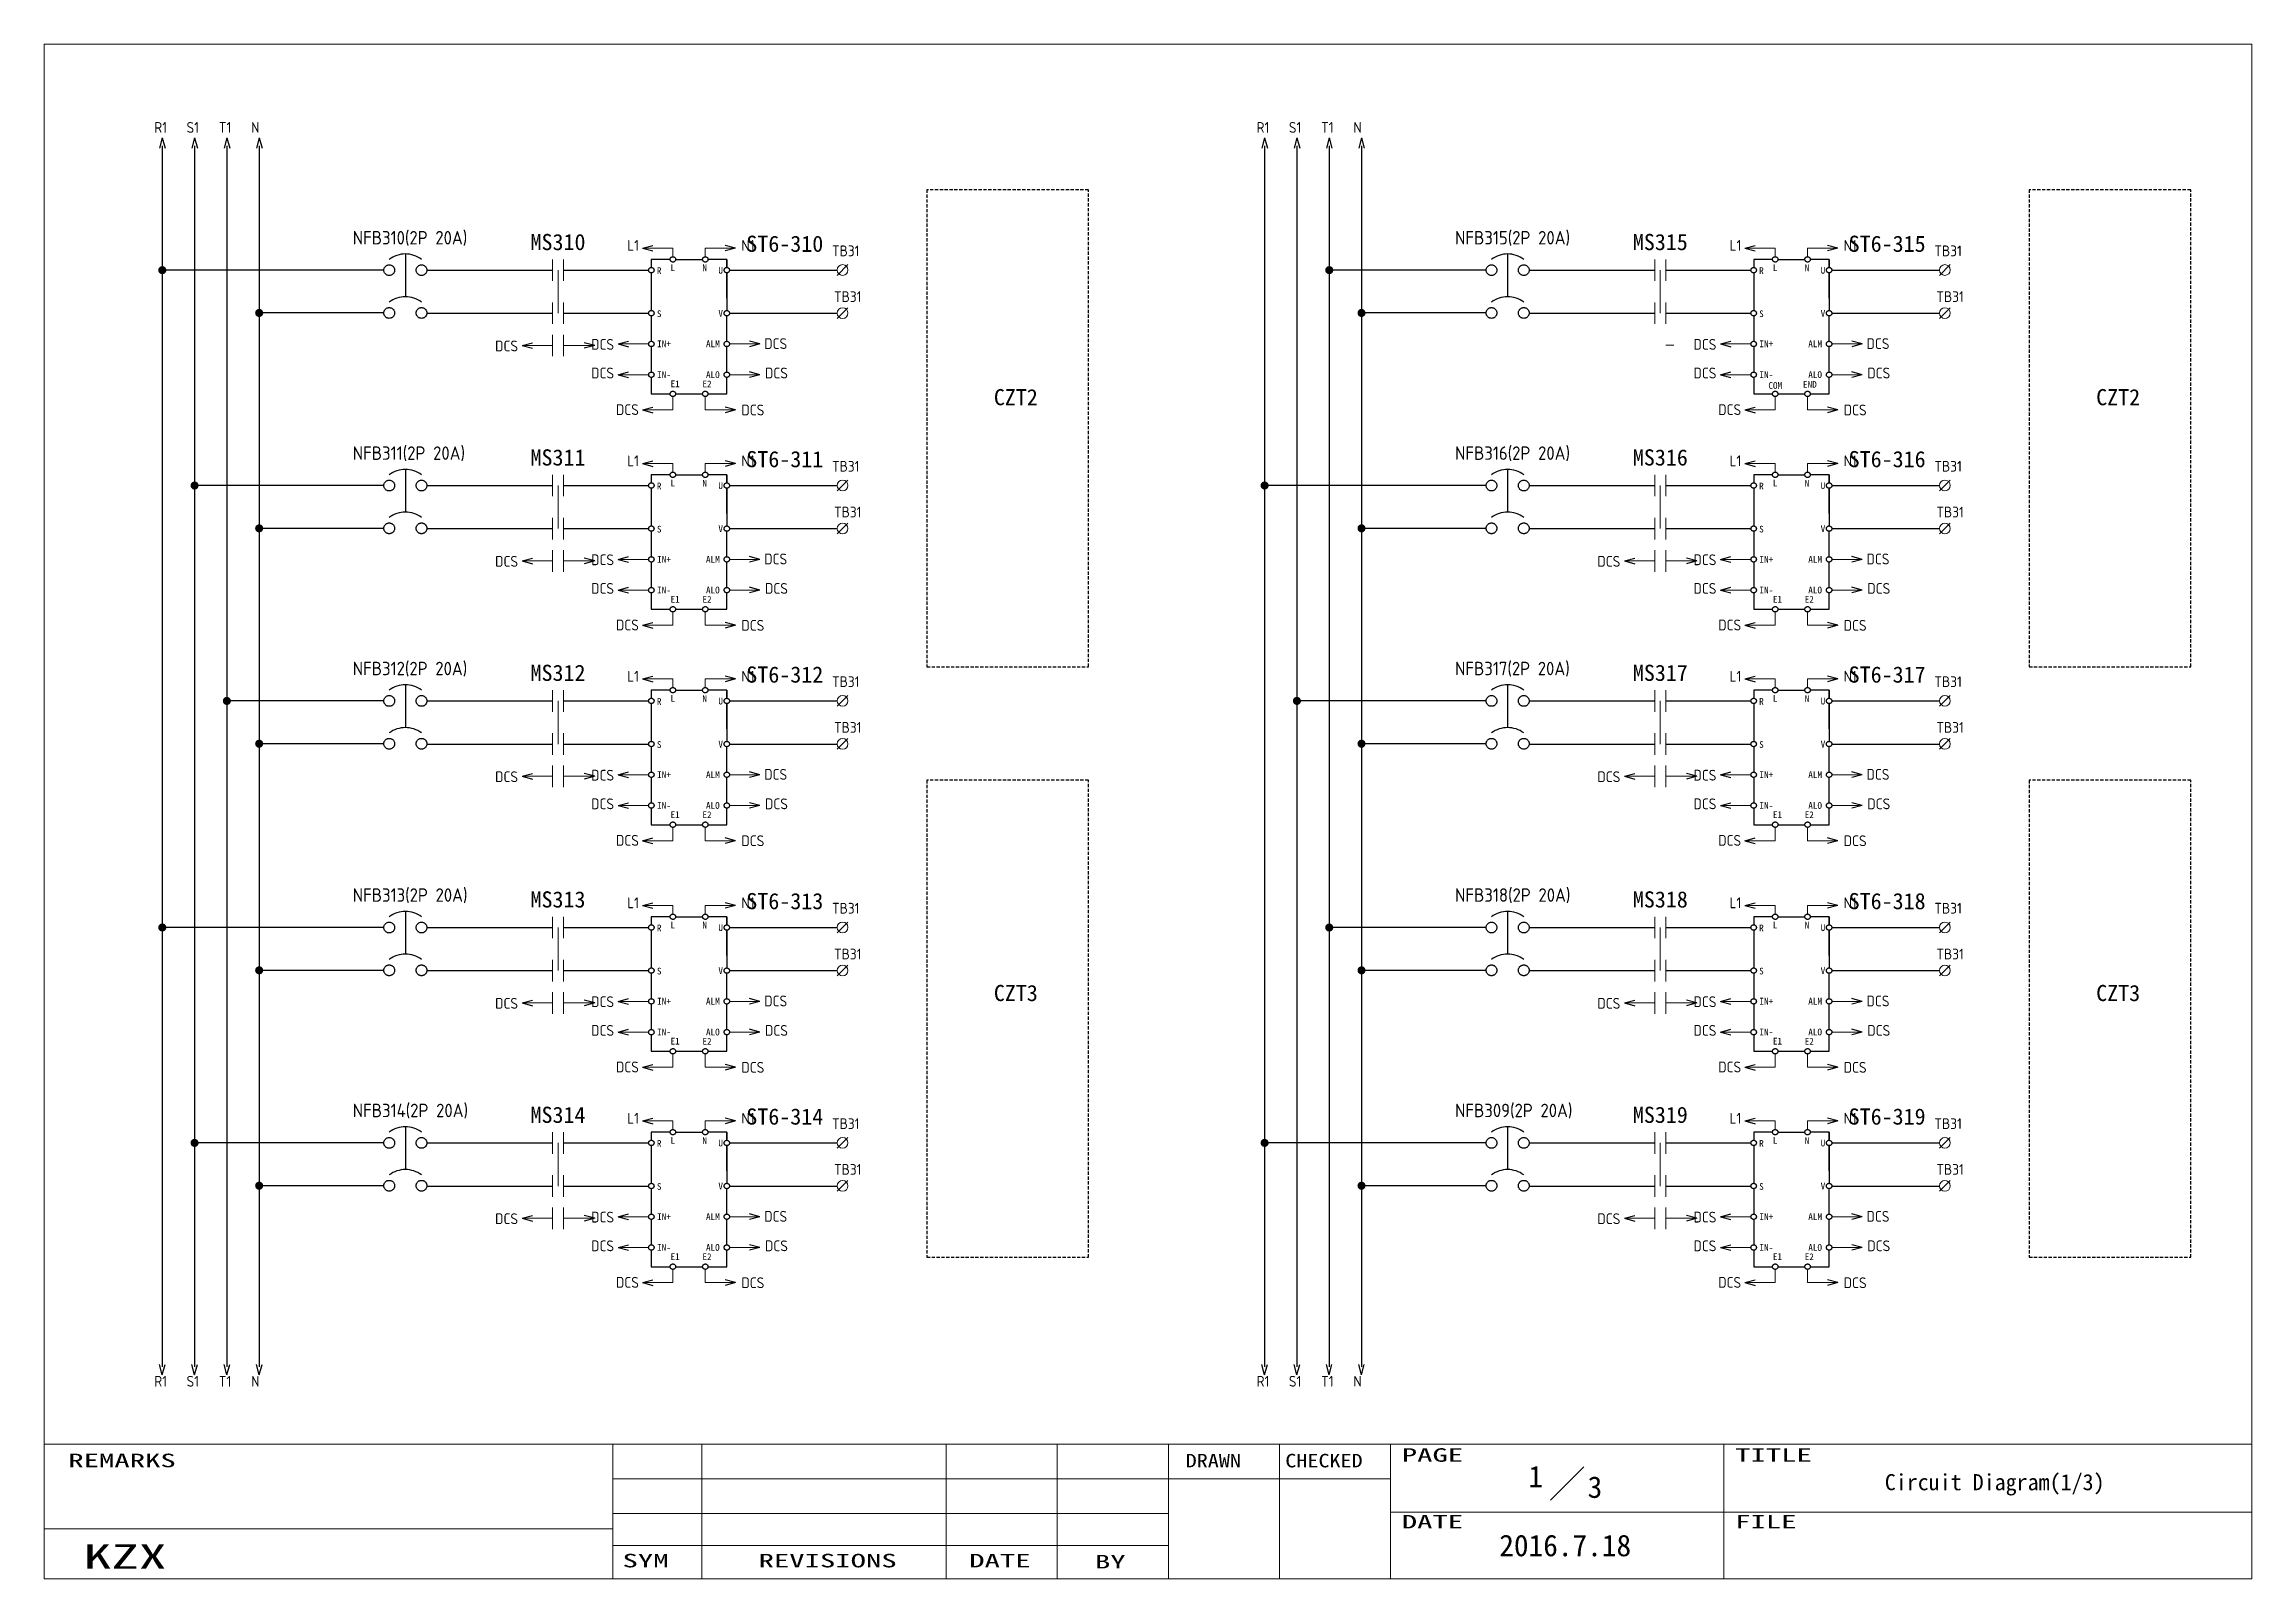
# Model space of a CAD drawing. Extents: x -319 to 2858, y -2689 to 285.
# Drawn here: x 356.9 to 766.9, y -1037.1 to -752.1 of the extents above; entities that cross this region are included whole.
import ezdxf
from ezdxf.enums import TextEntityAlignment as Align

# ---------------------------------------------------------------- set-up
doc = ezdxf.new("R2010")
doc.units = 0
doc.header["$LTSCALE"] = 0.3
doc.header["$MEASUREMENT"] = 0
doc.linetypes.add('実線', pattern=[20001, 20000, -1])
doc.linetypes.add('破線', pattern=[3, 2, -1])
doc.layers.get('0').update_dxf_attribs({"linetype": '実線'})
for name, color, linetype, lineweight in [('01図枠', 5, 'CONTINUOUS', 9), ('02接続図', 7, 'CONTINUOUS', 5), ('10外形', 7, 'CONTINUOUS', 9)]:
    doc.layers.add(name, color=color, linetype=linetype, lineweight=lineweight)
for name, color, linetype in [('04部品記号', 3, 'CONTINUOUS'), ('05線番', 4, 'CONTINUOUS'), ('BLOCK', 7, 'CONTINUOUS'), ('図形１', 7, '実線'), ('虚线', 253, '破線')]:
    doc.layers.add(name, color=color, linetype=linetype)
doc.styles.add('電気標準', font='ISOCP.shx', dxfattribs={"height": 2.5, "bigfont": 'extfont.shx'})
doc.styles.add('ＭＳＰゴシック', font='')
doc.styles.get('ＭＳＰゴシック').set_extended_font_data('SimSun')

msp = doc.modelspace()

# ---------------------------------------------------------------- texts
at = {"layer": '01図枠', "linetype": 'Continuous', "lineweight": 5, "style": 'ＭＳＰゴシック'}
for s, height, width, p in [('REMARKS', 2.513, 1.666667, (361.44, -1013.86)), ('DRAWN', 2.513, 1.2, (568.95, -1013.89)), ('CHECKED', 2.513, 1.2, (587.45, -1013.89)), ('PAGE', 2.513, 1.666667, (609.08, -1012.85)), ('TITLE', 2.513, 1.666667, (670.99, -1012.85)), ('DATE', 2.513, 1.666667, (609.08, -1025.24)), ('FILE', 2.513, 1.666667, (670.99, -1025.24)), ('KZX', 4.523, 1.666667, (364.28, -1030.7)), ('SYM', 2.513, 1.666667, (464.36, -1032.46))]:
    msp.add_text(s, height=height, dxfattribs=dict(at, width=width)).set_placement(p, align=Align.TOP_LEFT)
at = {"layer": '01図枠', "linetype": 'Continuous', "lineweight": 5, "style": 'ＭＳＰゴシック', "width": 1.666667}
for s, p in [('REVISIONS', (502.45, -1032.46)), ('DATE', (534.45, -1032.46)), ('BY', (554.95, -1032.66))]:
    msp.add_text(s, height=2.513, dxfattribs=at).set_placement(p, align=Align.TOP_CENTER)
at = {"layer": '02接続図', "style": 'ＭＳＰゴシック'}
for s, p in [('1', (633.95, -1018.1)), ('3', (644.95, -1020.1)), ('2016.7.18', (639.43, -1030.94))]:
    msp.add_text(s, height=4, dxfattribs=at).set_placement(p, align=Align.MIDDLE)
msp.add_text('Circuit Diagram(1/3)', height=3, dxfattribs=at).set_placement((698.78, -1019.15), align=Align.MIDDLE_LEFT)
at = {"layer": '04部品記号', "linetype": 'Continuous', "style": 'ＭＳＰゴシック'}
for s, p in [('MS310', (452.38, -788.85)), ('ST6-310', (494.5, -789.17)), ('MS315', (657.1, -788.85)), ('ST6-315', (699.22, -789.17)), ('CZT2', (537.4, -817.66)), ('CZT2', (742.12, -817.66)), ('MS311', (452.38, -828.85)), ('ST6-311', (494.5, -829.17)), ('MS316', (657.1, -828.85)), ('ST6-316', (699.22, -829.17)), ('MS312', (452.38, -868.85)), ('ST6-312', (494.5, -869.17)), ('MS317', (657.1, -868.85)), ('ST6-317', (699.22, -869.17)), ('MS313', (452.38, -910.93)), ('ST6-313', (494.5, -911.25)), ('MS318', (657.1, -910.93)), ('ST6-318', (699.22, -911.25)), ('CZT3', (537.4, -928.31)), ('CZT3', (742.12, -928.31)), ('MS314', (452.38, -950.93)), ('ST6-314', (494.5, -951.25)), ('MS319', (657.1, -950.93)), ('ST6-319', (699.22, -951.25))]:
    msp.add_text(s, height=3, dxfattribs=at).set_placement(p, align=Align.MIDDLE_CENTER)
at = {"layer": '05線番', "style": 'ＭＳＰゴシック'}
for s, p in [('R', (470.74, -794.17)), ('L', (473.28, -793.61)), ('N', (479.2, -793.64)), ('U', (482.16, -794.1)), ('R', (675.45, -794.17)), ('L', (678, -793.61)), ('N', (683.91, -793.64)), ('U', (686.87, -794.1)), ('S', (470.74, -802.17)), ('V', (482.16, -802.1)), ('S', (675.45, -802.17)), ('V', (686.87, -802.1)), ('IN+', (470.79, -807.75)), ('ALM', (479.86, -807.75)), ('IN+', (675.5, -807.75)), ('ALM', (684.57, -807.75)), ('IN-', (470.78, -813.48)), ('E1', (473.28, -815.18)), ('E2', (479.2, -815.2)), ('ALO', (479.86, -813.48)), ('IN-', (675.5, -813.48)), ('COM', (677.16, -815.49)), ('END', (683.6, -815.3)), ('ALO', (684.57, -813.48)), ('R', (470.74, -834.17)), ('L', (473.28, -833.61)), ('N', (479.2, -833.64)), ('U', (482.16, -834.1)), ('R', (675.45, -834.17)), ('L', (678, -833.61)), ('N', (683.91, -833.64)), ('U', (686.87, -834.1)), ('S', (470.74, -842.17)), ('V', (482.16, -842.1)), ('S', (675.45, -842.17)), ('V', (686.87, -842.1)), ('IN+', (470.79, -847.75)), ('ALM', (479.86, -847.75)), ('IN+', (675.5, -847.75)), ('ALM', (684.57, -847.75)), ('IN-', (470.78, -853.48)), ('E1', (473.28, -855.18)), ('E2', (479.2, -855.2)), ('ALO', (479.86, -853.48)), ('IN-', (675.5, -853.48)), ('E1', (678, -855.18)), ('E2', (683.91, -855.2)), ('ALO', (684.57, -853.48)), ('L', (473.28, -873.61)), ('N', (479.2, -873.64)), ('L', (678, -873.61)), ('N', (683.91, -873.64)), ('R', (470.74, -874.17)), ('U', (482.16, -874.1)), ('R', (675.45, -874.17)), ('U', (686.87, -874.1)), ('V', (482.16, -882.1)), ('V', (686.87, -882.1)), ('S', (470.74, -882.17)), ('S', (675.45, -882.17)), ('IN+', (470.79, -887.75)), ('ALM', (479.86, -887.75)), ('IN+', (675.5, -887.75)), ('ALM', (684.57, -887.75)), ('IN-', (470.78, -893.48)), ('ALO', (479.86, -893.48)), ('IN-', (675.5, -893.48)), ('ALO', (684.57, -893.48)), ('E1', (473.28, -895.18)), ('E2', (479.2, -895.2)), ('E1', (678, -895.18)), ('E2', (683.91, -895.2)), ('R', (470.74, -916.24)), ('L', (473.28, -915.69)), ('N', (479.2, -915.71)), ('U', (482.16, -916.17)), ('R', (675.45, -916.24)), ('L', (678, -915.69)), ('N', (683.91, -915.71)), ('U', (686.87, -916.17)), ('S', (470.74, -924.24)), ('V', (482.16, -924.17)), ('S', (675.45, -924.24)), ('V', (686.87, -924.17)), ('IN+', (470.79, -929.83)), ('ALM', (479.86, -929.83)), ('IN+', (675.5, -929.83)), ('ALM', (684.57, -929.83)), ('IN-', (470.78, -935.56)), ('E1', (473.28, -937.25)), ('E2', (479.2, -937.28)), ('ALO', (479.86, -935.56)), ('IN-', (675.5, -935.56)), ('E1', (678, -937.25)), ('E2', (683.91, -937.28)), ('ALO', (684.57, -935.56)), ('L', (473.28, -955.69)), ('N', (479.2, -955.71)), ('L', (678, -955.69)), ('N', (683.91, -955.71)), ('R', (470.74, -956.24)), ('U', (482.16, -956.17)), ('R', (675.45, -956.24)), ('U', (686.87, -956.17)), ('S', (470.74, -964.24)), ('V', (482.16, -964.17)), ('S', (675.45, -964.24)), ('V', (686.87, -964.17)), ('IN+', (470.79, -969.83)), ('ALM', (479.86, -969.83)), ('IN+', (675.5, -969.83)), ('ALM', (684.57, -969.83)), ('IN-', (470.78, -975.56)), ('ALO', (479.86, -975.56)), ('IN-', (675.5, -975.56)), ('ALO', (684.57, -975.56)), ('E1', (473.28, -977.25)), ('E2', (479.2, -977.28)), ('E1', (678, -977.25)), ('E2', (683.91, -977.28))]:
    msp.add_text(s, height=1.25, dxfattribs=at).set_placement(p, align=Align.MIDDLE_LEFT)
at = {"layer": '図形１', "color": 7, "linetype": '実線', "style": '電気標準'}
for s, p in [('R1', (377.39, -768.57)), ('S1', (383.39, -768.57)), ('T1', (389.39, -768.57)), ('N', (395.39, -768.57)), ('R1', (582.1, -768.57)), ('S1', (588.1, -768.57)), ('T1', (594.1, -768.57)), ('N', (600.1, -768.57)), ('L1', (465.22, -790.48)), ('N1', (486.44, -790.48)), ('TB31', (503.27, -791.49)), ('L1', (669.94, -790.48)), ('N1', (691.15, -790.48)), ('TB31', (707.99, -791.49)), ('TB31', (503.64, -799.99)), ('TB31', (708.36, -799.99)), ('DCS', (440.7, -809.15)), ('DCS', (458.53, -808.86)), ('DCS', (490.68, -808.71)), ('DCS', (663.25, -808.86)), ('DCS', (695.39, -808.71)), ('DCS', (458.53, -814.18)), ('DCS', (490.82, -814.18)), ('DCS', (663.25, -814.18)), ('DCS', (695.54, -814.18)), ('DCS', (463.14, -820.97)), ('DCS', (486.44, -821.04)), ('DCS', (667.85, -820.97)), ('DCS', (691.15, -821.04)), ('L1', (465.22, -830.48)), ('N1', (486.44, -830.48)), ('TB31', (503.27, -831.49)), ('L1', (669.94, -830.48)), ('N1', (691.15, -830.48)), ('TB31', (707.99, -831.49)), ('TB31', (503.64, -839.99)), ('TB31', (708.36, -839.99)), ('DCS', (440.7, -849.15)), ('DCS', (458.53, -848.86)), ('DCS', (490.68, -848.71)), ('DCS', (645.41, -849.15)), ('DCS', (663.25, -848.86)), ('DCS', (695.39, -848.71)), ('DCS', (458.53, -854.18)), ('DCS', (490.82, -854.18)), ('DCS', (663.25, -854.18)), ('DCS', (695.54, -854.18)), ('DCS', (463.14, -860.97)), ('DCS', (486.44, -861.04)), ('DCS', (667.85, -860.97)), ('DCS', (691.15, -861.04)), ('L1', (465.22, -870.48)), ('N1', (486.44, -870.48)), ('L1', (669.94, -870.48)), ('N1', (691.15, -870.48)), ('TB31', (503.27, -871.49)), ('TB31', (707.99, -871.49)), ('TB31', (503.64, -879.99)), ('TB31', (708.36, -879.99)), ('DCS', (440.7, -889.15)), ('DCS', (458.53, -888.86)), ('DCS', (490.68, -888.71)), ('DCS', (645.41, -889.15)), ('DCS', (663.25, -888.86)), ('DCS', (695.39, -888.71)), ('DCS', (458.53, -894.18)), ('DCS', (490.82, -894.18)), ('DCS', (663.25, -894.18)), ('DCS', (695.54, -894.18)), ('DCS', (463.14, -900.97)), ('DCS', (486.44, -901.04)), ('DCS', (667.85, -900.97)), ('DCS', (691.15, -901.04)), ('L1', (465.22, -912.56)), ('N1', (486.44, -912.56)), ('TB31', (503.27, -913.57)), ('L1', (669.94, -912.56)), ('N1', (691.15, -912.56)), ('TB31', (707.99, -913.57)), ('TB31', (503.64, -922.07)), ('TB31', (708.36, -922.07)), ('DCS', (440.7, -931.23)), ('DCS', (458.53, -930.93)), ('DCS', (490.68, -930.79)), ('DCS', (645.41, -931.23)), ('DCS', (663.25, -930.93)), ('DCS', (695.39, -930.79)), ('DCS', (458.53, -936.26)), ('DCS', (490.82, -936.26)), ('DCS', (663.25, -936.26)), ('DCS', (695.54, -936.26)), ('DCS', (463.14, -943.05)), ('DCS', (486.44, -943.12)), ('DCS', (667.85, -943.05)), ('DCS', (691.15, -943.12)), ('L1', (465.22, -952.56)), ('N1', (486.44, -952.56)), ('L1', (669.94, -952.56)), ('N1', (691.15, -952.56)), ('TB31', (503.27, -953.57)), ('TB31', (707.99, -953.57)), ('TB31', (503.64, -962.07)), ('TB31', (708.36, -962.07)), ('DCS', (440.7, -971.23)), ('DCS', (458.53, -970.93)), ('DCS', (490.68, -970.79)), ('DCS', (645.41, -971.23)), ('DCS', (663.25, -970.93)), ('DCS', (695.39, -970.79)), ('DCS', (458.53, -976.26)), ('DCS', (490.82, -976.26)), ('DCS', (663.25, -976.26)), ('DCS', (695.54, -976.26)), ('DCS', (463.14, -983.05)), ('DCS', (486.44, -983.12)), ('DCS', (667.85, -983.05)), ('DCS', (691.15, -983.12)), ('R1', (377.39, -1001.41)), ('S1', (383.39, -1001.41)), ('T1', (389.39, -1001.41)), ('N', (395.39, -1001.41)), ('R1', (582.1, -1001.41)), ('S1', (588.1, -1001.41)), ('T1', (594.1, -1001.41)), ('N', (600.1, -1001.41))]:
    msp.add_text(s, height=2, dxfattribs=at).set_placement(p)
at = {"layer": '図形１', "color": 4, "style": '電気標準'}
for s, p in [('NFB310(2P 20A)', (414.25, -789.3)), ('NFB315(2P 20A)', (618.96, -789.3)), ('NFB311(2P 20A)', (414.25, -829.3)), ('NFB316(2P 20A)', (618.96, -829.3)), ('NFB312(2P 20A)', (414.25, -869.3)), ('NFB317(2P 20A)', (618.96, -869.3)), ('NFB313(2P 20A)', (414.25, -911.37)), ('NFB318(2P 20A)', (618.96, -911.37)), ('NFB314(2P 20A)', (414.25, -951.37)), ('NFB309(2P 20A)', (618.96, -951.37))]:
    msp.add_text(s, height=2.5, dxfattribs=at).set_placement(p)

# ---------------------------------------------------------------- blocks, each defined once
blk = doc.blocks.new('矢印（右向）')
at = {"layer": 'BLOCK'}
for q in [(-1.93, 0.52), (-1.93, -0.52)]:
    blk.add_line((0, 0), q, dxfattribs=at)

# ---------------------------------------------------------------- linework, layer by layer
for p, q in [((424.03, -791.07), (424.03, -799.02)), ((628.74, -791.07), (628.74, -799.02)), ((420.03, -794.07), (378.89, -794.07)), ((428.03, -794.07), (451.38, -794.07)), ((453.38, -794.07), (469.21, -794.07)), ((473.21, -792.07), (469.71, -792.07)), ((469.71, -792.07), (469.71, -793.57)), ((469.71, -794.57), (469.71, -801.57)), ((474.21, -792.07), (479.23, -792.07)), ((483.73, -792.07), (480.23, -792.07)), ((483.73, -793.57), (483.73, -792.07)), ((483.73, -792.07), (483.73, -793.57)), ((483.73, -799.28), (483.73, -794.57)), ((483.73, -794.57), (483.73, -801.57)), ((484.23, -794.07), (486.23, -794.07)), ((484.23, -794.07), (504.23, -794.07)), ((624.74, -794.07), (595.6, -794.07)), ((632.74, -794.07), (656.09, -794.07)), ((658.09, -794.07), (673.93, -794.07)), ((677.93, -792.07), (674.43, -792.07)), ((674.43, -792.07), (674.43, -793.57)), ((674.43, -794.57), (674.43, -801.57)), ((678.93, -792.07), (683.94, -792.07)), ((688.44, -792.07), (684.94, -792.07)), ((688.44, -793.57), (688.44, -792.07)), ((688.44, -792.07), (688.44, -793.57)), ((688.44, -799.28), (688.44, -794.57)), ((688.44, -794.57), (688.44, -801.57)), ((688.94, -794.07), (690.94, -794.07)), ((688.94, -794.07), (708.94, -794.07)), ((420.03, -802.02), (396.89, -802.02)), ((420.03, -802.02), (396.89, -802.02)), ((428.03, -802.07), (451.38, -802.07)), ((453.38, -802.07), (469.21, -802.07)), ((469.71, -802.57), (469.71, -807.28)), ((483.73, -807.28), (483.73, -802.57)), ((484.23, -802.07), (504.23, -802.07)), ((624.74, -802.02), (601.6, -802.02)), ((624.74, -802.02), (601.6, -802.02)), ((632.74, -802.07), (656.09, -802.07)), ((658.09, -802.07), (673.93, -802.07)), ((674.43, -802.57), (674.43, -807.28)), ((688.44, -807.28), (688.44, -802.57)), ((688.94, -802.07), (708.94, -802.07)), ((469.71, -808.28), (469.71, -812.99)), ((483.73, -812.99), (483.73, -808.28)), ((674.43, -808.28), (674.43, -812.99)), ((688.44, -812.99), (688.44, -808.28)), ((469.71, -813.99), (469.71, -817.05)), ((483.73, -817.05), (483.73, -813.99)), ((674.43, -813.99), (674.43, -817.05)), ((688.44, -817.05), (688.44, -813.99)), ((469.71, -817.05), (473.21, -817.05)), ((474.21, -817.05), (479.23, -817.05)), ((480.23, -817.05), (483.73, -817.05)), ((674.43, -817.05), (677.93, -817.05)), ((678.93, -817.05), (683.94, -817.05)), ((684.94, -817.05), (688.44, -817.05)), ((424.03, -831.07), (424.03, -839.02)), ((473.21, -832.07), (469.71, -832.07)), ((469.71, -832.07), (469.71, -833.57)), ((474.21, -832.07), (479.23, -832.07)), ((483.73, -832.07), (480.23, -832.07)), ((483.73, -833.57), (483.73, -832.07)), ((483.73, -832.07), (483.73, -833.57)), ((628.74, -831.07), (628.74, -839.02)), ((677.93, -832.07), (674.43, -832.07)), ((674.43, -832.07), (674.43, -833.57)), ((678.93, -832.07), (683.94, -832.07)), ((688.44, -832.07), (684.94, -832.07)), ((688.44, -833.57), (688.44, -832.07)), ((688.44, -832.07), (688.44, -833.57)), ((420.03, -834.07), (384.89, -834.07)), ((428.03, -834.07), (451.38, -834.07)), ((453.38, -834.07), (469.21, -834.07)), ((469.71, -834.57), (469.71, -841.57)), ((483.73, -839.28), (483.73, -834.57)), ((483.73, -834.57), (483.73, -841.57)), ((484.23, -834.07), (486.23, -834.07)), ((484.23, -834.07), (504.23, -834.07)), ((624.74, -834.07), (583.6, -834.07)), ((632.74, -834.07), (656.09, -834.07)), ((658.09, -834.07), (673.93, -834.07)), ((674.43, -834.57), (674.43, -841.57)), ((688.44, -839.28), (688.44, -834.57)), ((688.44, -834.57), (688.44, -841.57)), ((688.94, -834.07), (690.94, -834.07)), ((688.94, -834.07), (708.94, -834.07)), ((420.03, -842.02), (396.89, -842.02)), ((428.03, -842.07), (451.38, -842.07)), ((453.38, -842.07), (469.21, -842.07)), ((469.71, -842.57), (469.71, -847.28)), ((483.73, -847.28), (483.73, -842.57)), ((484.23, -842.07), (504.23, -842.07)), ((624.74, -842.02), (601.6, -842.02)), ((632.74, -842.07), (656.09, -842.07)), ((658.09, -842.07), (673.93, -842.07)), ((674.43, -842.57), (674.43, -847.28)), ((688.44, -847.28), (688.44, -842.57)), ((688.94, -842.07), (708.94, -842.07)), ((469.71, -848.28), (469.71, -852.99)), ((483.73, -852.99), (483.73, -848.28)), ((674.43, -848.28), (674.43, -852.99)), ((688.44, -852.99), (688.44, -848.28)), ((469.71, -853.99), (469.71, -857.05)), ((483.73, -857.05), (483.73, -853.99)), ((674.43, -853.99), (674.43, -857.05)), ((688.44, -857.05), (688.44, -853.99)), ((469.71, -857.05), (473.21, -857.05)), ((474.21, -857.05), (479.23, -857.05)), ((480.23, -857.05), (483.73, -857.05)), ((674.43, -857.05), (677.93, -857.05)), ((678.93, -857.05), (683.94, -857.05)), ((684.94, -857.05), (688.44, -857.05)), ((424.03, -871.07), (424.03, -879.02)), ((473.21, -872.07), (469.71, -872.07)), ((469.71, -872.07), (469.71, -873.57)), ((474.21, -872.07), (479.23, -872.07)), ((483.73, -872.07), (480.23, -872.07)), ((483.73, -873.57), (483.73, -872.07)), ((483.73, -872.07), (483.73, -873.57)), ((628.74, -871.07), (628.74, -879.02)), ((677.93, -872.07), (674.43, -872.07)), ((674.43, -872.07), (674.43, -873.57)), ((678.93, -872.07), (683.94, -872.07)), ((688.44, -872.07), (684.94, -872.07)), ((688.44, -873.57), (688.44, -872.07)), ((688.44, -872.07), (688.44, -873.57)), ((420.03, -874.07), (390.89, -874.07)), ((428.03, -874.07), (451.38, -874.07)), ((453.38, -874.07), (469.21, -874.07)), ((469.71, -874.57), (469.71, -881.57)), ((483.73, -879.28), (483.73, -874.57)), ((483.73, -874.57), (483.73, -881.57)), ((484.23, -874.07), (486.23, -874.07)), ((484.23, -874.07), (504.23, -874.07)), ((624.74, -874.07), (589.6, -874.07)), ((632.74, -874.07), (656.09, -874.07)), ((658.09, -874.07), (673.93, -874.07)), ((674.43, -874.57), (674.43, -881.57)), ((688.44, -879.28), (688.44, -874.57)), ((688.44, -874.57), (688.44, -881.57)), ((688.94, -874.07), (690.94, -874.07)), ((688.94, -874.07), (708.94, -874.07)), ((420.03, -882.02), (396.89, -882.02)), ((428.03, -882.07), (451.38, -882.07)), ((453.38, -882.07), (469.21, -882.07)), ((469.71, -882.57), (469.71, -887.28)), ((483.73, -887.28), (483.73, -882.57)), ((484.23, -882.07), (504.23, -882.07)), ((624.74, -882.02), (601.6, -882.02)), ((632.74, -882.07), (656.09, -882.07)), ((658.09, -882.07), (673.93, -882.07)), ((674.43, -882.57), (674.43, -887.28)), ((688.44, -887.28), (688.44, -882.57)), ((688.94, -882.07), (708.94, -882.07)), ((469.71, -888.28), (469.71, -892.99)), ((483.73, -892.99), (483.73, -888.28)), ((674.43, -888.28), (674.43, -892.99)), ((688.44, -892.99), (688.44, -888.28)), ((469.71, -893.99), (469.71, -897.05)), ((469.71, -897.05), (473.21, -897.05)), ((474.21, -897.05), (479.23, -897.05)), ((480.23, -897.05), (483.73, -897.05)), ((483.73, -897.05), (483.73, -893.99)), ((674.43, -893.99), (674.43, -897.05)), ((674.43, -897.05), (677.93, -897.05)), ((678.93, -897.05), (683.94, -897.05)), ((684.94, -897.05), (688.44, -897.05)), ((688.44, -897.05), (688.44, -893.99)), ((424.03, -913.15), (424.03, -921.1)), ((473.21, -914.15), (469.71, -914.15)), ((469.71, -914.15), (469.71, -915.65)), ((474.21, -914.15), (479.23, -914.15)), ((483.73, -914.15), (480.23, -914.15)), ((483.73, -915.65), (483.73, -914.15)), ((483.73, -914.15), (483.73, -915.65)), ((628.74, -913.15), (628.74, -921.1)), ((677.93, -914.15), (674.43, -914.15)), ((674.43, -914.15), (674.43, -915.65)), ((678.93, -914.15), (683.94, -914.15)), ((688.44, -914.15), (684.94, -914.15)), ((688.44, -915.65), (688.44, -914.15)), ((688.44, -914.15), (688.44, -915.65)), ((420.03, -916.15), (378.89, -916.15)), ((428.03, -916.15), (451.38, -916.15)), ((453.38, -916.15), (469.21, -916.15)), ((469.71, -916.65), (469.71, -923.65)), ((483.73, -921.36), (483.73, -916.65)), ((483.73, -916.65), (483.73, -923.65)), ((484.23, -916.15), (486.23, -916.15)), ((484.23, -916.15), (504.23, -916.15)), ((624.74, -916.15), (595.6, -916.15)), ((632.74, -916.15), (656.09, -916.15)), ((658.09, -916.15), (673.93, -916.15)), ((674.43, -916.65), (674.43, -923.65)), ((688.44, -921.36), (688.44, -916.65)), ((688.44, -916.65), (688.44, -923.65)), ((688.94, -916.15), (690.94, -916.15)), ((688.94, -916.15), (708.94, -916.15)), ((420.03, -924.1), (396.89, -924.1)), ((420.03, -924.1), (396.89, -924.1)), ((428.03, -924.15), (451.38, -924.15)), ((453.38, -924.15), (469.21, -924.15)), ((469.71, -924.65), (469.71, -929.36)), ((483.73, -929.36), (483.73, -924.65)), ((484.23, -924.15), (504.23, -924.15)), ((624.74, -924.1), (601.6, -924.1)), ((624.74, -924.1), (601.6, -924.1)), ((632.74, -924.15), (656.09, -924.15)), ((658.09, -924.15), (673.93, -924.15)), ((674.43, -924.65), (674.43, -929.36)), ((688.44, -929.36), (688.44, -924.65)), ((688.94, -924.15), (708.94, -924.15)), ((469.71, -930.36), (469.71, -935.07)), ((483.73, -935.07), (483.73, -930.36)), ((674.43, -930.36), (674.43, -935.07)), ((688.44, -935.07), (688.44, -930.36)), ((469.71, -936.07), (469.71, -939.13)), ((483.73, -939.13), (483.73, -936.07)), ((674.43, -936.07), (674.43, -939.13)), ((688.44, -939.13), (688.44, -936.07)), ((469.71, -939.13), (473.21, -939.13)), ((474.21, -939.13), (479.23, -939.13)), ((480.23, -939.13), (483.73, -939.13)), ((674.43, -939.13), (677.93, -939.13)), ((678.93, -939.13), (683.94, -939.13)), ((684.94, -939.13), (688.44, -939.13)), ((424.03, -953.15), (424.03, -961.1)), ((473.21, -954.15), (469.71, -954.15)), ((469.71, -954.15), (469.71, -955.65)), ((474.21, -954.15), (479.23, -954.15)), ((483.73, -954.15), (480.23, -954.15)), ((483.73, -955.65), (483.73, -954.15)), ((483.73, -954.15), (483.73, -955.65)), ((628.74, -953.15), (628.74, -961.1)), ((677.93, -954.15), (674.43, -954.15)), ((674.43, -954.15), (674.43, -955.65)), ((678.93, -954.15), (683.94, -954.15)), ((688.44, -954.15), (684.94, -954.15)), ((688.44, -955.65), (688.44, -954.15)), ((688.44, -954.15), (688.44, -955.65)), ((420.03, -956.15), (384.89, -956.15)), ((428.03, -956.15), (451.38, -956.15)), ((453.38, -956.15), (469.21, -956.15)), ((469.71, -956.65), (469.71, -963.65)), ((483.73, -961.36), (483.73, -956.65)), ((483.73, -956.65), (483.73, -963.65)), ((484.23, -956.15), (486.23, -956.15)), ((484.23, -956.15), (504.23, -956.15)), ((624.74, -956.15), (583.6, -956.15)), ((632.74, -956.15), (656.09, -956.15)), ((658.09, -956.15), (673.93, -956.15)), ((674.43, -956.65), (674.43, -963.65)), ((688.44, -961.36), (688.44, -956.65)), ((688.44, -956.65), (688.44, -963.65)), ((688.94, -956.15), (690.94, -956.15)), ((688.94, -956.15), (708.94, -956.15)), ((420.03, -964.1), (396.89, -964.1)), ((428.03, -964.15), (451.38, -964.15)), ((453.38, -964.15), (469.21, -964.15)), ((469.71, -964.65), (469.71, -969.36)), ((483.73, -969.36), (483.73, -964.65)), ((484.23, -964.15), (504.23, -964.15)), ((624.74, -964.1), (601.6, -964.1)), ((632.74, -964.15), (656.09, -964.15)), ((658.09, -964.15), (673.93, -964.15)), ((674.43, -964.65), (674.43, -969.36)), ((688.44, -969.36), (688.44, -964.65)), ((688.94, -964.15), (708.94, -964.15)), ((469.71, -970.36), (469.71, -975.07)), ((483.73, -975.07), (483.73, -970.36)), ((674.43, -970.36), (674.43, -975.07)), ((688.44, -975.07), (688.44, -970.36)), ((469.71, -976.07), (469.71, -979.13)), ((469.71, -979.13), (473.21, -979.13)), ((474.21, -979.13), (479.23, -979.13)), ((480.23, -979.13), (483.73, -979.13)), ((483.73, -979.13), (483.73, -976.07)), ((674.43, -976.07), (674.43, -979.13)), ((674.43, -979.13), (677.93, -979.13)), ((678.93, -979.13), (683.94, -979.13)), ((684.94, -979.13), (688.44, -979.13)), ((688.44, -979.13), (688.44, -976.07))]:
    msp.add_line(p, q)
for centre in [(469.71, -794.07), (473.71, -792.07), (479.73, -792.07), (483.73, -794.07), (674.43, -794.07), (678.43, -792.07), (684.44, -792.07), (688.44, -794.07), (469.71, -802.07), (483.73, -802.07), (674.43, -802.07), (688.44, -802.07), (469.71, -807.78), (483.73, -807.78), (674.43, -807.78), (688.44, -807.78), (469.71, -813.49), (483.73, -813.49), (674.43, -813.49), (688.44, -813.49), (473.71, -817.05), (479.73, -817.05), (678.43, -817.05), (684.44, -817.05), (473.71, -832.07), (479.73, -832.07), (678.43, -832.07), (684.44, -832.07), (469.71, -834.07), (483.73, -834.07), (674.43, -834.07), (688.44, -834.07), (469.71, -842.07), (483.73, -842.07), (674.43, -842.07), (688.44, -842.07), (469.71, -847.78), (483.73, -847.78), (674.43, -847.78), (688.44, -847.78), (469.71, -853.49), (473.71, -857.05), (479.73, -857.05), (483.73, -853.49), (674.43, -853.49), (678.43, -857.05), (684.44, -857.05), (688.44, -853.49), (473.71, -872.07), (479.73, -872.07), (678.43, -872.07), (684.44, -872.07), (469.71, -874.07), (483.73, -874.07), (674.43, -874.07), (688.44, -874.07), (469.71, -882.07), (483.73, -882.07), (674.43, -882.07), (688.44, -882.07), (469.71, -887.78), (483.73, -887.78), (674.43, -887.78), (688.44, -887.78), (469.71, -893.49), (483.73, -893.49), (674.43, -893.49), (688.44, -893.49), (473.71, -897.05), (479.73, -897.05), (678.43, -897.05), (684.44, -897.05), (473.71, -914.15), (479.73, -914.15), (678.43, -914.15), (684.44, -914.15), (469.71, -916.15), (483.73, -916.15), (674.43, -916.15), (688.44, -916.15), (469.71, -924.15), (483.73, -924.15), (674.43, -924.15), (688.44, -924.15), (469.71, -929.86), (483.73, -929.86), (674.43, -929.86), (688.44, -929.86), (469.71, -935.57), (473.71, -939.13), (479.73, -939.13), (483.73, -935.57), (674.43, -935.57), (678.43, -939.13), (684.44, -939.13), (688.44, -935.57), (473.71, -954.15), (479.73, -954.15), (678.43, -954.15), (684.44, -954.15), (469.71, -956.15), (483.73, -956.15), (674.43, -956.15), (688.44, -956.15), (469.71, -964.15), (483.73, -964.15), (674.43, -964.15), (688.44, -964.15), (469.71, -969.86), (483.73, -969.86), (674.43, -969.86), (688.44, -969.86), (469.71, -975.57), (483.73, -975.57), (674.43, -975.57), (688.44, -975.57), (473.71, -979.13), (479.73, -979.13), (678.43, -979.13), (684.44, -979.13)]:
    msp.add_circle(centre, 0.5)
at = {"layer": '01図枠', "linetype": 'Continuous', "lineweight": 5}
for p, q in [((356.95, -1037.1), (356.95, -752.1)), ((356.95, -752.1), (766.95, -752.1)), ((766.95, -752.1), (766.95, -1037.1)), ((356.95, -1012.1), (766.95, -1012.1)), ((462.56, -1012.1), (462.56, -1037.1)), ((479.07, -1012.1), (479.07, -1037.1)), ((524.47, -1012.1), (524.47, -1037.1)), ((545.1, -1012.1), (545.1, -1037.1)), ((565.74, -1012.1), (565.74, -1037.1)), ((586.38, -1037.1), (586.38, -1012.1)), ((607.01, -1012.1), (607.01, -1037.1)), ((668.92, -1037.1), (668.92, -1012.1)), ((642.87, -1016.29), (636.68, -1022.49)), ((462.56, -1018.53), (565.74, -1018.53)), ((565.74, -1018.53), (607.01, -1018.53)), ((462.56, -1024.96), (565.74, -1024.96)), ((607.01, -1024.72), (766.95, -1024.72)), ((462.56, -1027.82), (356.95, -1027.82)), ((462.56, -1030.91), (565.74, -1030.91)), ((766.95, -1037.1), (356.95, -1037.1))]:
    msp.add_line(p, q, dxfattribs=at)
at = {"layer": '02接続図', "linetype": 'Continuous'}
for p, q in [((451.38, -796.07), (451.38, -792.07)), ((452.38, -794.07), (452.38, -802.07)), ((453.38, -796.07), (453.38, -792.07)), ((504.23, -795.05), (506.23, -793.05)), ((656.09, -796.07), (656.09, -792.07)), ((657.09, -794.07), (657.09, -802.07)), ((658.09, -796.07), (658.09, -792.07)), ((708.94, -795.05), (710.94, -793.05)), ((451.38, -804.07), (451.38, -800.07)), ((453.38, -804.07), (453.38, -800.07)), ((504.23, -803.05), (506.23, -801.05)), ((656.09, -804.07), (656.09, -800.07)), ((658.09, -804.07), (658.09, -800.07)), ((708.94, -803.05), (710.94, -801.05)), ((451.38, -810.07), (451.38, -806.07)), ((453.38, -810.07), (453.38, -806.07)), ((451.38, -836.07), (451.38, -832.07)), ((453.38, -836.07), (453.38, -832.07)), ((656.09, -836.07), (656.09, -832.07)), ((658.09, -836.07), (658.09, -832.07)), ((452.38, -834.07), (452.38, -842.07)), ((504.23, -835.05), (506.23, -833.05)), ((657.09, -834.07), (657.09, -842.07)), ((708.94, -835.05), (710.94, -833.05)), ((451.38, -844.07), (451.38, -840.07)), ((453.38, -844.07), (453.38, -840.07)), ((656.09, -844.07), (656.09, -840.07)), ((658.09, -844.07), (658.09, -840.07)), ((504.23, -843.05), (506.23, -841.05)), ((708.94, -843.05), (710.94, -841.05)), ((451.38, -850.07), (451.38, -846.07)), ((453.38, -850.07), (453.38, -846.07)), ((656.09, -850.07), (656.09, -846.07)), ((658.09, -850.07), (658.09, -846.07)), ((451.38, -876.07), (451.38, -872.07)), ((453.38, -876.07), (453.38, -872.07)), ((504.23, -875.05), (506.23, -873.05)), ((656.09, -876.07), (656.09, -872.07)), ((658.09, -876.07), (658.09, -872.07)), ((708.94, -875.05), (710.94, -873.05)), ((452.38, -874.07), (452.38, -882.07)), ((657.09, -874.07), (657.09, -882.07)), ((451.38, -884.07), (451.38, -880.07)), ((453.38, -884.07), (453.38, -880.07)), ((504.23, -883.05), (506.23, -881.05)), ((656.09, -884.07), (656.09, -880.07)), ((658.09, -884.07), (658.09, -880.07)), ((708.94, -883.05), (710.94, -881.05)), ((451.38, -890.07), (451.38, -886.07)), ((453.38, -890.07), (453.38, -886.07)), ((656.09, -890.07), (656.09, -886.07)), ((658.09, -890.07), (658.09, -886.07)), ((451.38, -918.15), (451.38, -914.15)), ((453.38, -918.15), (453.38, -914.15)), ((656.09, -918.15), (656.09, -914.15)), ((658.09, -918.15), (658.09, -914.15)), ((452.38, -916.15), (452.38, -924.15)), ((504.23, -917.13), (506.23, -915.13)), ((657.09, -916.15), (657.09, -924.15)), ((708.94, -917.13), (710.94, -915.13)), ((451.38, -926.15), (451.38, -922.15)), ((453.38, -926.15), (453.38, -922.15)), ((656.09, -926.15), (656.09, -922.15)), ((658.09, -926.15), (658.09, -922.15)), ((504.23, -925.13), (506.23, -923.13)), ((708.94, -925.13), (710.94, -923.13)), ((451.38, -932.15), (451.38, -928.15)), ((453.38, -932.15), (453.38, -928.15)), ((656.09, -932.15), (656.09, -928.15)), ((658.09, -932.15), (658.09, -928.15)), ((451.38, -958.15), (451.38, -954.15)), ((453.38, -958.15), (453.38, -954.15)), ((504.23, -957.13), (506.23, -955.13)), ((656.09, -958.15), (656.09, -954.15)), ((658.09, -958.15), (658.09, -954.15)), ((708.94, -957.13), (710.94, -955.13)), ((452.38, -956.15), (452.38, -964.15)), ((657.09, -956.15), (657.09, -964.15)), ((451.38, -966.15), (451.38, -962.15)), ((453.38, -966.15), (453.38, -962.15)), ((504.23, -965.13), (506.23, -963.13)), ((656.09, -966.15), (656.09, -962.15)), ((658.09, -966.15), (658.09, -962.15)), ((708.94, -965.13), (710.94, -963.13)), ((451.38, -972.15), (451.38, -968.15)), ((453.38, -972.15), (453.38, -968.15)), ((656.09, -972.15), (656.09, -968.15)), ((658.09, -972.15), (658.09, -968.15))]:
    msp.add_line(p, q, dxfattribs=at)
for centre in [(505.23, -794.05), (709.94, -794.05), (505.23, -802.05), (709.94, -802.05), (505.23, -834.05), (709.94, -834.05), (505.23, -842.05), (709.94, -842.05), (505.23, -874.05), (709.94, -874.05), (505.23, -882.05), (709.94, -882.05), (505.23, -916.13), (709.94, -916.13), (505.23, -924.13), (709.94, -924.13), (505.23, -956.13), (709.94, -956.13), (505.23, -964.13), (709.94, -964.13)]:
    msp.add_circle(centre, 1, dxfattribs=at)
at = {"layer": '10外形'}
for p, q in [((473.71, -789.99), (468.07, -789.99)), ((473.71, -791.57), (473.71, -789.99)), ((479.73, -791.57), (479.73, -789.99)), ((479.73, -789.99), (485.37, -789.99)), ((678.43, -789.99), (672.78, -789.99)), ((678.43, -791.57), (678.43, -789.99)), ((684.44, -791.57), (684.44, -789.99)), ((684.44, -789.99), (690.09, -789.99)), ((451.38, -808.07), (445.73, -808.07)), ((453.54, -808.07), (459.19, -808.07)), ((469.21, -807.78), (463.57, -807.78)), ((484.23, -807.78), (489.87, -807.78)), ((659.63, -808.03), (658.09, -808.03)), ((659.63, -808.03), (659.63, -808.03)), ((673.93, -807.78), (668.28, -807.78)), ((688.94, -807.78), (694.59, -807.78)), ((469.21, -813.49), (463.57, -813.49)), ((484.23, -813.49), (489.87, -813.49)), ((673.93, -813.49), (668.28, -813.49)), ((688.94, -813.49), (694.59, -813.49)), ((473.71, -817.55), (473.71, -820.03)), ((479.73, -817.55), (479.73, -820.03)), ((678.43, -817.55), (678.43, -820.03)), ((684.44, -817.55), (684.44, -820.03)), ((473.71, -820.03), (468.07, -820.03)), ((479.73, -820.03), (485.37, -820.03)), ((678.43, -820.03), (672.78, -820.03)), ((684.44, -820.03), (690.09, -820.03)), ((473.71, -829.99), (468.07, -829.99)), ((473.71, -831.57), (473.71, -829.99)), ((479.73, -831.57), (479.73, -829.99)), ((479.73, -829.99), (485.37, -829.99)), ((678.43, -829.99), (672.78, -829.99)), ((678.43, -831.57), (678.43, -829.99)), ((684.44, -831.57), (684.44, -829.99)), ((684.44, -829.99), (690.09, -829.99)), ((451.38, -848.07), (445.73, -848.07)), ((453.54, -848.07), (459.19, -848.07)), ((469.21, -847.78), (463.57, -847.78)), ((484.23, -847.78), (489.87, -847.78)), ((656.09, -848.07), (650.44, -848.07)), ((658.26, -848.07), (663.9, -848.07)), ((673.93, -847.78), (668.28, -847.78)), ((688.94, -847.78), (694.59, -847.78)), ((469.21, -853.49), (463.57, -853.49)), ((484.23, -853.49), (489.87, -853.49)), ((673.93, -853.49), (668.28, -853.49)), ((688.94, -853.49), (694.59, -853.49)), ((473.71, -860.03), (468.07, -860.03)), ((473.71, -857.55), (473.71, -860.03)), ((479.73, -857.55), (479.73, -860.03)), ((479.73, -860.03), (485.37, -860.03)), ((678.43, -860.03), (672.78, -860.03)), ((678.43, -857.55), (678.43, -860.03)), ((684.44, -857.55), (684.44, -860.03)), ((684.44, -860.03), (690.09, -860.03)), ((473.71, -869.99), (468.07, -869.99)), ((473.71, -871.57), (473.71, -869.99)), ((479.73, -871.57), (479.73, -869.99)), ((479.73, -869.99), (485.37, -869.99)), ((678.43, -869.99), (672.78, -869.99)), ((678.43, -871.57), (678.43, -869.99)), ((684.44, -871.57), (684.44, -869.99)), ((684.44, -869.99), (690.09, -869.99)), ((451.38, -888.07), (445.73, -888.07)), ((453.54, -888.07), (459.19, -888.07)), ((469.21, -887.78), (463.57, -887.78)), ((484.23, -887.78), (489.87, -887.78)), ((656.09, -888.07), (650.44, -888.07)), ((658.26, -888.07), (663.9, -888.07)), ((673.93, -887.78), (668.28, -887.78)), ((688.94, -887.78), (694.59, -887.78)), ((469.21, -893.49), (463.57, -893.49)), ((484.23, -893.49), (489.87, -893.49)), ((673.93, -893.49), (668.28, -893.49)), ((688.94, -893.49), (694.59, -893.49)), ((473.71, -897.55), (473.71, -900.03)), ((479.73, -897.55), (479.73, -900.03)), ((678.43, -897.55), (678.43, -900.03)), ((684.44, -897.55), (684.44, -900.03)), ((473.71, -900.03), (468.07, -900.03)), ((479.73, -900.03), (485.37, -900.03)), ((678.43, -900.03), (672.78, -900.03)), ((684.44, -900.03), (690.09, -900.03)), ((473.71, -912.06), (468.07, -912.06)), ((473.71, -913.65), (473.71, -912.06)), ((479.73, -913.65), (479.73, -912.06)), ((479.73, -912.06), (485.37, -912.06)), ((678.43, -912.06), (672.78, -912.06)), ((678.43, -913.65), (678.43, -912.06)), ((684.44, -913.65), (684.44, -912.06)), ((684.44, -912.06), (690.09, -912.06)), ((451.38, -930.15), (445.73, -930.15)), ((453.54, -930.15), (459.19, -930.15)), ((469.21, -929.86), (463.57, -929.86)), ((484.23, -929.86), (489.87, -929.86)), ((656.09, -930.15), (650.44, -930.15)), ((658.26, -930.15), (663.9, -930.15)), ((673.93, -929.86), (668.28, -929.86)), ((688.94, -929.86), (694.59, -929.86)), ((469.21, -935.57), (463.57, -935.57)), ((484.23, -935.57), (489.87, -935.57)), ((673.93, -935.57), (668.28, -935.57)), ((688.94, -935.57), (694.59, -935.57)), ((473.71, -942.1), (468.07, -942.1)), ((473.71, -939.63), (473.71, -942.1)), ((479.73, -939.63), (479.73, -942.1)), ((479.73, -942.1), (485.37, -942.1)), ((678.43, -942.1), (672.78, -942.1)), ((678.43, -939.63), (678.43, -942.1)), ((684.44, -939.63), (684.44, -942.1)), ((684.44, -942.1), (690.09, -942.1)), ((473.71, -952.06), (468.07, -952.06)), ((473.71, -953.65), (473.71, -952.06)), ((479.73, -953.65), (479.73, -952.06)), ((479.73, -952.06), (485.37, -952.06)), ((678.43, -952.06), (672.78, -952.06)), ((678.43, -953.65), (678.43, -952.06)), ((684.44, -953.65), (684.44, -952.06)), ((684.44, -952.06), (690.09, -952.06)), ((451.38, -970.15), (445.73, -970.15)), ((453.54, -970.15), (459.19, -970.15)), ((469.21, -969.86), (463.57, -969.86)), ((484.23, -969.86), (489.87, -969.86)), ((656.09, -970.15), (650.44, -970.15)), ((658.26, -970.15), (663.9, -970.15)), ((673.93, -969.86), (668.28, -969.86)), ((688.94, -969.86), (694.59, -969.86)), ((469.21, -975.57), (463.57, -975.57)), ((484.23, -975.57), (489.87, -975.57)), ((673.93, -975.57), (668.28, -975.57)), ((688.94, -975.57), (694.59, -975.57)), ((473.71, -979.63), (473.71, -982.1)), ((479.73, -979.63), (479.73, -982.1)), ((678.43, -979.63), (678.43, -982.1)), ((684.44, -979.63), (684.44, -982.1)), ((473.71, -982.1), (468.07, -982.1)), ((479.73, -982.1), (485.37, -982.1)), ((678.43, -982.1), (672.78, -982.1)), ((684.44, -982.1), (690.09, -982.1))]:
    msp.add_line(p, q, dxfattribs=at)
at = {"layer": '図形１', "color": 7}
for p, q in [((378.89, -771), (378.89, -852.82)), ((384.89, -771), (384.89, -852.82)), ((390.89, -771), (390.89, -852.82)), ((396.89, -771), (396.89, -997.71)), ((583.6, -771), (583.6, -852.82)), ((589.6, -771), (589.6, -852.82)), ((595.6, -771), (595.6, -852.82)), ((601.6, -771), (601.6, -997.71)), ((378.89, -852.82), (378.89, -997.71)), ((384.89, -852.82), (384.89, -997.71)), ((390.89, -852.82), (390.89, -997.71)), ((583.6, -852.82), (583.6, -997.71)), ((589.6, -852.82), (589.6, -997.71)), ((595.6, -852.82), (595.6, -997.71))]:
    msp.add_line(p, q, dxfattribs=at)
at = {"layer": '図形１', "const_width": 0.75}
for points in [[(378.51, -794.07, 1), (379.26, -794.07, 1)], [(595.23, -794.07, 1), (595.98, -794.07, 1)], [(396.51, -802.02, 1), (397.26, -802.02, 1)], [(396.51, -802.02, 1), (397.26, -802.02, 1)], [(601.23, -802.02, 1), (601.98, -802.02, 1)], [(601.23, -802.02, 1), (601.98, -802.02, 1)], [(384.51, -834.07, 1), (385.26, -834.07, 1)], [(583.23, -834.07, 1), (583.98, -834.07, 1)], [(396.51, -842.02, 1), (397.26, -842.02, 1)], [(601.23, -842.02, 1), (601.98, -842.02, 1)], [(390.51, -874.07, 1), (391.26, -874.07, 1)], [(589.23, -874.07, 1), (589.98, -874.07, 1)], [(396.51, -882.02, 1), (397.26, -882.02, 1)], [(601.23, -882.02, 1), (601.98, -882.02, 1)], [(378.51, -916.15, 1), (379.26, -916.15, 1)], [(595.23, -916.15, 1), (595.98, -916.15, 1)], [(396.51, -924.1, 1), (397.26, -924.1, 1)], [(396.51, -924.1, 1), (397.26, -924.1, 1)], [(601.23, -924.1, 1), (601.98, -924.1, 1)], [(601.23, -924.1, 1), (601.98, -924.1, 1)], [(384.51, -956.15, 1), (385.26, -956.15, 1)], [(583.23, -956.15, 1), (583.98, -956.15, 1)], [(396.51, -964.1, 1), (397.26, -964.1, 1)], [(601.23, -964.1, 1), (601.98, -964.1, 1)]]:
    msp.add_lwpolyline(points, format="xyb", close=True, dxfattribs=at)
at = {"layer": '図形１'}
for centre in [(421.03, -794.07), (427.03, -794.07), (625.74, -794.07), (631.74, -794.07), (421.03, -802.02), (427.03, -802.02), (625.74, -802.02), (631.74, -802.02), (421.03, -834.07), (427.03, -834.07), (625.74, -834.07), (631.74, -834.07), (421.03, -842.02), (427.03, -842.02), (625.74, -842.02), (631.74, -842.02), (421.03, -874.07), (427.03, -874.07), (625.74, -874.07), (631.74, -874.07), (421.03, -882.02), (427.03, -882.02), (625.74, -882.02), (631.74, -882.02), (421.03, -916.15), (427.03, -916.15), (625.74, -916.15), (631.74, -916.15), (421.03, -924.1), (427.03, -924.1), (625.74, -924.1), (631.74, -924.1), (421.03, -956.15), (427.03, -956.15), (625.74, -956.15), (631.74, -956.15), (421.03, -964.1), (427.03, -964.1), (625.74, -964.1), (631.74, -964.1)]:
    msp.add_circle(centre, 1, dxfattribs=at)
for centre in [(424.03, -796.07), (628.74, -796.07), (424.03, -804.02), (628.74, -804.02), (424.03, -836.07), (628.74, -836.07), (424.03, -844.02), (628.74, -844.02), (424.03, -876.07), (628.74, -876.07), (424.03, -884.02), (628.74, -884.02), (424.03, -918.15), (628.74, -918.15), (424.03, -926.1), (628.74, -926.1), (424.03, -958.15), (628.74, -958.15), (424.03, -966.1), (628.74, -966.1)]:
    msp.add_arc(centre, 5, 53.1301, 126.8699, dxfattribs=at)
at = {"layer": '虚线'}
for p, q in [((520.88, -779.13), (520.88, -867.73)), ((550.88, -779.13), (520.88, -779.13)), ((550.88, -867.73), (550.88, -779.13)), ((725.59, -779.13), (725.59, -867.73)), ((755.59, -779.13), (725.59, -779.13)), ((755.59, -867.73), (755.59, -779.13)), ((520.88, -867.73), (550.88, -867.73)), ((725.59, -867.73), (755.59, -867.73)), ((520.88, -888.78), (520.88, -977.38)), ((550.88, -888.78), (520.88, -888.78)), ((550.88, -977.38), (550.88, -888.78)), ((725.59, -888.78), (725.59, -977.38)), ((755.59, -888.78), (725.59, -888.78)), ((755.59, -977.38), (755.59, -888.78)), ((520.88, -977.38), (550.88, -977.38)), ((725.59, -977.38), (755.59, -977.38))]:
    msp.add_line(p, q, dxfattribs=at)

# ---------------------------------------------------------------- block references
at = {"layer": '図形１', "color": 7, "xscale": -1}
for p, rotation in [((378.89, -769.5), 270), ((384.89, -769.5), 270), ((390.89, -769.5), 270), ((396.89, -769.5), 270), ((583.6, -769.5), 270), ((589.6, -769.5), 270), ((595.6, -769.5), 270), ((601.6, -769.5), 270), ((485.37, -789.99), 180), ((690.09, -789.99), 180), ((459.19, -808.07), 180), ((489.87, -807.78), 180), ((694.59, -807.78), 180), ((489.87, -813.49), 180), ((694.59, -813.49), 180), ((485.37, -820.03), 180), ((690.09, -820.03), 180), ((485.37, -829.99), 180), ((690.09, -829.99), 180), ((459.19, -848.07), 180), ((489.87, -847.78), 180), ((663.9, -848.07), 180), ((694.59, -847.78), 180), ((489.87, -853.49), 180), ((694.59, -853.49), 180), ((485.37, -860.03), 180), ((690.09, -860.03), 180), ((485.37, -869.99), 180), ((690.09, -869.99), 180), ((459.19, -888.07), 180), ((489.87, -887.78), 180), ((663.9, -888.07), 180), ((694.59, -887.78), 180), ((489.87, -893.49), 180), ((694.59, -893.49), 180), ((485.37, -900.03), 180), ((690.09, -900.03), 180), ((485.37, -912.06), 180), ((690.09, -912.06), 180), ((459.19, -930.15), 180), ((489.87, -929.86), 180), ((663.9, -930.15), 180), ((694.59, -929.86), 180), ((489.87, -935.57), 180), ((694.59, -935.57), 180), ((485.37, -942.1), 180), ((690.09, -942.1), 180), ((485.37, -952.06), 180), ((690.09, -952.06), 180), ((459.19, -970.15), 180), ((489.87, -969.86), 180), ((663.9, -970.15), 180), ((694.59, -969.86), 180), ((489.87, -975.57), 180), ((694.59, -975.57), 180), ((485.37, -982.1), 180), ((690.09, -982.1), 180)]:
    msp.add_blockref('矢印（右向）', p, dxfattribs=dict(at, rotation=rotation))
at = {"layer": '図形１', "color": 7}
for p, rotation in [((468.07, -789.99), 180), ((672.78, -789.99), 180), ((445.73, -808.07), 180), ((463.57, -807.78), 180), ((668.28, -807.78), 180), ((463.57, -813.49), 180), ((668.28, -813.49), 180), ((468.07, -820.03), 180), ((672.78, -820.03), 180), ((468.07, -829.99), 180), ((672.78, -829.99), 180), ((445.73, -848.07), 180), ((463.57, -847.78), 180), ((650.44, -848.07), 180), ((668.28, -847.78), 180), ((463.57, -853.49), 180), ((668.28, -853.49), 180), ((468.07, -860.03), 180), ((672.78, -860.03), 180), ((468.07, -869.99), 180), ((672.78, -869.99), 180), ((445.73, -888.07), 180), ((463.57, -887.78), 180), ((650.44, -888.07), 180), ((668.28, -887.78), 180), ((463.57, -893.49), 180), ((668.28, -893.49), 180), ((468.07, -900.03), 180), ((672.78, -900.03), 180), ((468.07, -912.06), 180), ((672.78, -912.06), 180), ((445.73, -930.15), 180), ((463.57, -929.86), 180), ((650.44, -930.15), 180), ((668.28, -929.86), 180), ((463.57, -935.57), 180), ((668.28, -935.57), 180), ((468.07, -942.1), 180), ((672.78, -942.1), 180), ((468.07, -952.06), 180), ((672.78, -952.06), 180), ((445.73, -970.15), 180), ((463.57, -969.86), 180), ((650.44, -970.15), 180), ((668.28, -969.86), 180), ((463.57, -975.57), 180), ((668.28, -975.57), 180), ((468.07, -982.1), 180), ((672.78, -982.1), 180), ((378.89, -999.21), 270), ((384.89, -999.21), 270), ((390.89, -999.21), 270), ((396.89, -999.21), 270), ((583.6, -999.21), 270), ((589.6, -999.21), 270), ((595.6, -999.21), 270), ((601.6, -999.21), 270)]:
    msp.add_blockref('矢印（右向）', p, dxfattribs=dict(at, rotation=rotation))

msp.set_redraw_order([(e.dxf.handle, doc.entitydb.next_handle()) for e in msp.query("TEXT MTEXT ATTDEF DIMENSION ARC_DIMENSION")])  # texts and dimensions are drawn at this point

doc.saveas('drawing.dxf')
